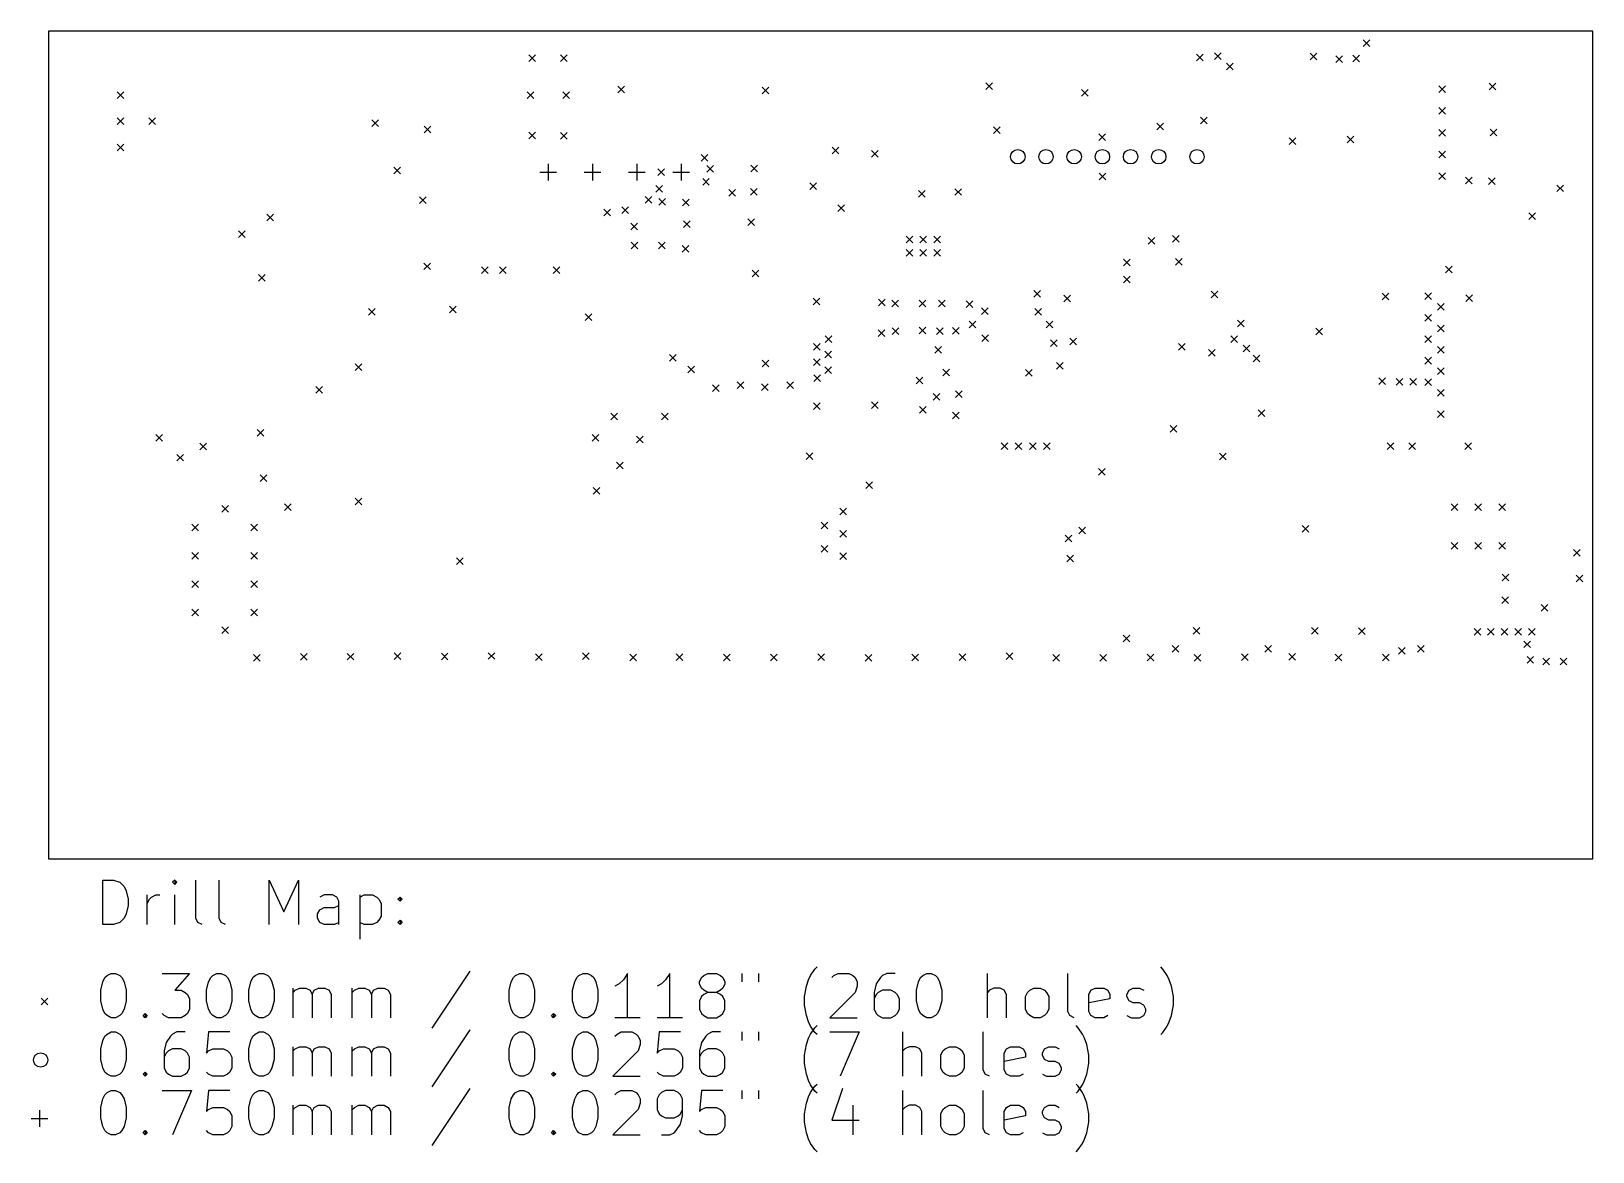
# Model space of a CAD drawing. Extents: x -0.03 to 2.74, y -0.52 to 1.47.
import ezdxf

# ---------------------------------------------------------------- set-up
doc = ezdxf.new("R2010")
doc.units = 0
doc.header["$MEASUREMENT"] = 0
doc.layers.add('BLACK', color=7, linetype='CONTINUOUS')

msp = doc.modelspace()

# ---------------------------------------------------------------- linework, layer by layer
at = {"layer": 'BLACK', "linetype": 'CONTINUOUS'}
for p, q in [((0.0024, 1.4709), (0.0024, 0.0024)), ((2.7413, 1.4709), (0.0024, 1.4709)), ((2.7413, 0.0024), (2.7413, 1.4709)), ((2.3344, 1.4557), (2.3462, 1.4439)), ((2.3462, 1.4557), (2.3344, 1.4439)), ((0.8543, 1.4287), (0.8661, 1.4169)), ((0.8661, 1.4287), (0.8543, 1.4169)), ((0.9107, 1.4287), (0.9225, 1.4169)), ((0.9225, 1.4287), (0.9107, 1.4169)), ((2.0385, 1.4304), (2.0503, 1.4186)), ((2.0503, 1.4304), (2.0385, 1.4186)), ((2.0707, 1.4323), (2.0825, 1.4205)), ((2.0825, 1.4323), (2.0707, 1.4205)), ((2.0915, 1.4143), (2.1033, 1.4025)), ((2.1033, 1.4143), (2.0915, 1.4025)), ((2.2404, 1.4321), (2.2522, 1.4203)), ((2.2522, 1.4321), (2.2404, 1.4203)), ((2.2859, 1.4272), (2.2977, 1.4154)), ((2.2977, 1.4272), (2.2859, 1.4154)), ((2.316, 1.4286), (2.3278, 1.4168)), ((2.3278, 1.4286), (2.316, 1.4168)), ((0.1244, 1.3632), (0.1362, 1.3514)), ((0.1362, 1.3632), (0.1244, 1.3514)), ((0.8513, 1.3632), (0.8631, 1.3514)), ((0.8631, 1.3632), (0.8513, 1.3514)), ((0.9148, 1.3635), (0.9266, 1.3517)), ((0.9266, 1.3635), (0.9148, 1.3517)), ((1.0124, 1.3733), (1.0242, 1.3615)), ((1.0242, 1.3733), (1.0124, 1.3615)), ((1.268, 1.3716), (1.2798, 1.3598)), ((1.2798, 1.3716), (1.268, 1.3598)), ((1.6651, 1.3794), (1.6769, 1.3676)), ((1.6769, 1.3794), (1.6651, 1.3676)), ((1.8343, 1.3675), (1.8461, 1.3557)), ((1.8461, 1.3675), (1.8343, 1.3557)), ((2.4682, 1.374), (2.48, 1.3622)), ((2.48, 1.374), (2.4682, 1.3622)), ((2.5577, 1.3784), (2.5695, 1.3666)), ((2.5695, 1.3784), (2.5577, 1.3666)), ((2.4682, 1.3353), (2.48, 1.3235)), ((2.48, 1.3353), (2.4682, 1.3235)), ((0.1244, 1.317), (0.1362, 1.3052)), ((0.1362, 1.317), (0.1244, 1.3052)), ((0.1804, 1.317), (0.1922, 1.3052)), ((0.1922, 1.317), (0.1804, 1.3052)), ((0.5758, 1.3136), (0.5876, 1.3018)), ((0.5876, 1.3136), (0.5758, 1.3018)), ((0.6685, 1.3024), (0.6803, 1.2906)), ((0.6803, 1.3024), (0.6685, 1.2906)), ((1.968, 1.3076), (1.9798, 1.2958)), ((1.9798, 1.3076), (1.968, 1.2958)), ((2.0457, 1.3184), (2.0575, 1.3066)), ((2.0575, 1.3184), (2.0457, 1.3066)), ((0.8546, 1.292), (0.8664, 1.2802)), ((0.8664, 1.292), (0.8546, 1.2802)), ((0.9108, 1.2909), (0.9226, 1.2791)), ((0.9226, 1.2909), (0.9108, 1.2791)), ((1.6785, 1.3014), (1.6903, 1.2896)), ((1.6903, 1.3014), (1.6785, 1.2896)), ((1.8654, 1.2887), (1.8772, 1.2769)), ((1.8772, 1.2887), (1.8654, 1.2769)), ((2.2031, 1.2815), (2.215, 1.2697)), ((2.215, 1.2815), (2.2031, 1.2697)), ((2.3055, 1.2847), (2.3173, 1.2728)), ((2.3173, 1.2847), (2.3055, 1.2728)), ((2.4682, 1.2967), (2.48, 1.2849)), ((2.48, 1.2967), (2.4682, 1.2849)), ((2.5591, 1.2973), (2.5709, 1.2855)), ((2.5709, 1.2973), (2.5591, 1.2855)), ((0.1244, 1.2707), (0.1362, 1.2589)), ((0.1362, 1.2707), (0.1244, 1.2589)), ((1.1598, 1.2523), (1.1716, 1.2405)), ((1.1716, 1.2523), (1.1598, 1.2405)), ((1.3922, 1.2654), (1.404, 1.2536)), ((1.404, 1.2654), (1.3922, 1.2536)), ((1.4622, 1.2593), (1.474, 1.2475)), ((1.474, 1.2593), (1.4622, 1.2475)), ((2.4682, 1.258), (2.48, 1.2462)), ((2.48, 1.258), (2.4682, 1.2462)), ((0.6147, 1.2298), (0.6265, 1.218)), ((0.6265, 1.2298), (0.6147, 1.218)), ((0.8737, 1.2207), (0.9032, 1.2207)), ((0.8885, 1.2354), (0.8885, 1.2059)), ((0.9525, 1.2207), (0.982, 1.2207)), ((0.9672, 1.2354), (0.9672, 1.2059)), ((1.0312, 1.2207), (1.0607, 1.2207)), ((1.046, 1.2354), (1.046, 1.2059)), ((1.0831, 1.2264), (1.0949, 1.2146)), ((1.0949, 1.2264), (1.0831, 1.2146)), ((1.1099, 1.2207), (1.1395, 1.2207)), ((1.1247, 1.2354), (1.1247, 1.2059)), ((1.17, 1.2326), (1.1818, 1.2208)), ((1.1818, 1.2326), (1.17, 1.2208)), ((1.2482, 1.2331), (1.26, 1.2213)), ((1.26, 1.2331), (1.2482, 1.2213)), ((1.8658, 1.2189), (1.8776, 1.2071)), ((1.8776, 1.2189), (1.8658, 1.2071)), ((2.4682, 1.2194), (2.48, 1.2076)), ((2.48, 1.2194), (2.4682, 1.2076)), ((1.0794, 1.1972), (1.0912, 1.1854)), ((1.0912, 1.1972), (1.0794, 1.1854)), ((1.1627, 1.2097), (1.1745, 1.1979)), ((1.1745, 1.2097), (1.1627, 1.1979)), ((1.2474, 1.1919), (1.2592, 1.1801)), ((1.2592, 1.1919), (1.2474, 1.1801)), ((1.353, 1.202), (1.3648, 1.1902)), ((1.3648, 1.202), (1.353, 1.1902)), ((1.6098, 1.1915), (1.6216, 1.1797)), ((1.6216, 1.1915), (1.6098, 1.1797)), ((2.5157, 1.2117), (2.5275, 1.1999)), ((2.5275, 1.2117), (2.5157, 1.1999)), ((2.5562, 1.2106), (2.568, 1.1988)), ((2.568, 1.2106), (2.5562, 1.1988)), ((2.6777, 1.198), (2.6895, 1.1862)), ((2.6895, 1.198), (2.6777, 1.1862)), ((0.6604, 1.1771), (0.6722, 1.1653)), ((0.6722, 1.1771), (0.6604, 1.1653)), ((1.061, 1.1778), (1.0728, 1.166)), ((1.0728, 1.1778), (1.061, 1.166)), ((1.085, 1.1738), (1.0968, 1.162)), ((1.0968, 1.1738), (1.085, 1.162)), ((1.1271, 1.1726), (1.1389, 1.1608)), ((1.1389, 1.1726), (1.1271, 1.1608)), ((1.2092, 1.1903), (1.2211, 1.1784)), ((1.2211, 1.1903), (1.2092, 1.1784)), ((1.5454, 1.1883), (1.5572, 1.1765)), ((1.5572, 1.1883), (1.5454, 1.1765)), ((0.3898, 1.1463), (0.4016, 1.1344)), ((0.4016, 1.1463), (0.3898, 1.1344)), ((0.9876, 1.1552), (0.9994, 1.1434)), ((0.9994, 1.1552), (0.9876, 1.1434)), ((1.0195, 1.1595), (1.0313, 1.1477)), ((1.0313, 1.1595), (1.0195, 1.1477)), ((1.2428, 1.1381), (1.2546, 1.1263)), ((1.2546, 1.1381), (1.2428, 1.1263)), ((1.4024, 1.1629), (1.4142, 1.1511)), ((1.4142, 1.1629), (1.4024, 1.1511)), ((2.6278, 1.1484), (2.6396, 1.1366)), ((2.6396, 1.1484), (2.6278, 1.1366)), ((0.3396, 1.1167), (0.3514, 1.1049)), ((0.3514, 1.1167), (0.3396, 1.1049)), ((1.0352, 1.1302), (1.047, 1.1184)), ((1.047, 1.1302), (1.0352, 1.1184)), ((1.1289, 1.1344), (1.1407, 1.1226)), ((1.1407, 1.1344), (1.1289, 1.1226)), ((1.996, 1.1084), (2.0078, 1.0966)), ((2.0078, 1.1084), (1.996, 1.0966)), ((1.0359, 1.0965), (1.0477, 1.0847)), ((1.0477, 1.0965), (1.0359, 1.0847)), ((1.0846, 1.0963), (1.0964, 1.0845)), ((1.0964, 1.0963), (1.0846, 1.0845)), ((1.1264, 1.0905), (1.1382, 1.0787)), ((1.1382, 1.0905), (1.1264, 1.0787)), ((1.5234, 1.1073), (1.5352, 1.0955)), ((1.5352, 1.1073), (1.5234, 1.0955)), ((1.5234, 1.0833), (1.5352, 1.0715)), ((1.5352, 1.0833), (1.5234, 1.0715)), ((1.5481, 1.1073), (1.5599, 1.0955)), ((1.5599, 1.1073), (1.5481, 1.0955)), ((1.5481, 1.0833), (1.5599, 1.0715)), ((1.5599, 1.0833), (1.5481, 1.0715)), ((1.5729, 1.1073), (1.5847, 1.0955)), ((1.5847, 1.1073), (1.5729, 1.0955)), ((1.5729, 1.0833), (1.5847, 1.0715)), ((1.5847, 1.0833), (1.5729, 1.0715)), ((1.9528, 1.1051), (1.9646, 1.0933)), ((1.9646, 1.1051), (1.9528, 1.0933)), ((0.6683, 1.0596), (0.6801, 1.0478)), ((0.6801, 1.0596), (0.6683, 1.0478)), ((0.7707, 1.053), (0.7825, 1.0412)), ((0.7825, 1.053), (0.7707, 1.0412)), ((0.8024, 1.053), (0.8142, 1.0412)), ((0.8142, 1.053), (0.8024, 1.0412)), ((0.8976, 1.053), (0.9094, 1.0412)), ((0.9094, 1.053), (0.8976, 1.0412)), ((1.909, 1.0663), (1.9208, 1.0545)), ((1.9208, 1.0663), (1.909, 1.0545)), ((2.0012, 1.0675), (2.013, 1.0557)), ((2.013, 1.0675), (2.0012, 1.0557)), ((2.4803, 1.0539), (2.4921, 1.0421)), ((2.4921, 1.0539), (2.4803, 1.0421)), ((0.3752, 1.0394), (0.387, 1.0276)), ((0.387, 1.0394), (0.3752, 1.0276)), ((1.2503, 1.047), (1.2621, 1.0352)), ((1.2621, 1.047), (1.2503, 1.0352)), ((1.9088, 1.0364), (1.9206, 1.0246)), ((1.9206, 1.0364), (1.9088, 1.0246)), ((1.3589, 0.9971), (1.3707, 0.9853)), ((1.3707, 0.9971), (1.3589, 0.9853)), ((1.7503, 1.0109), (1.7621, 0.9991)), ((1.7621, 1.0109), (1.7503, 0.9991)), ((1.8034, 1.0024), (1.8152, 0.9906)), ((1.8152, 1.0024), (1.8034, 0.9906)), ((2.0644, 1.0094), (2.0762, 0.9976)), ((2.0762, 1.0094), (2.0644, 0.9976)), ((2.3681, 1.0059), (2.3799, 0.9941)), ((2.3799, 1.0059), (2.3681, 0.9941)), ((2.4436, 1.0064), (2.4554, 0.9946)), ((2.4554, 1.0064), (2.4436, 0.9946)), ((2.516, 1.0032), (2.5278, 0.9914)), ((2.5278, 1.0032), (2.516, 0.9914)), ((0.5699, 0.9789), (0.5817, 0.9671)), ((0.5817, 0.9789), (0.5699, 0.9671)), ((0.7136, 0.9829), (0.7254, 0.9711)), ((0.7254, 0.9829), (0.7136, 0.9711)), ((1.4744, 0.9952), (1.4862, 0.9834)), ((1.4862, 0.9952), (1.4744, 0.9834)), ((1.4983, 0.9937), (1.5101, 0.9819)), ((1.5101, 0.9937), (1.4983, 0.9819)), ((1.5469, 0.9937), (1.5587, 0.9819)), ((1.5587, 0.9937), (1.5469, 0.9819)), ((1.5809, 0.9939), (1.5927, 0.9821)), ((1.5927, 0.9939), (1.5809, 0.9821)), ((1.63, 0.9922), (1.6418, 0.9804)), ((1.6418, 0.9922), (1.63, 0.9804)), ((1.6575, 0.9803), (1.6693, 0.9685)), ((1.6693, 0.9803), (1.6575, 0.9685)), ((1.7516, 0.9786), (1.7635, 0.9668)), ((1.7635, 0.9786), (1.7516, 0.9668)), ((2.4659, 0.9875), (2.4777, 0.9757)), ((2.4777, 0.9875), (2.4659, 0.9757)), ((0.9543, 0.9693), (0.9661, 0.9575)), ((0.9661, 0.9693), (0.9543, 0.9575)), ((1.499, 0.9445), (1.5108, 0.9327)), ((1.5108, 0.9445), (1.499, 0.9327)), ((1.5469, 0.9455), (1.5587, 0.9337)), ((1.5587, 0.9455), (1.5469, 0.9337)), ((1.5775, 0.9443), (1.5893, 0.9325)), ((1.5893, 0.9443), (1.5775, 0.9325)), ((1.6056, 0.9454), (1.6174, 0.9336)), ((1.6174, 0.9454), (1.6056, 0.9336)), ((1.6355, 0.9563), (1.6473, 0.9445)), ((1.6473, 0.9563), (1.6355, 0.9445)), ((1.7722, 0.9563), (1.784, 0.9445)), ((1.784, 0.9563), (1.7722, 0.9445)), ((2.1111, 0.9582), (2.1229, 0.9464)), ((2.1229, 0.9582), (2.1111, 0.9464)), ((2.2504, 0.9437), (2.2622, 0.9319)), ((2.2622, 0.9437), (2.2504, 0.9319)), ((2.4436, 0.9683), (2.4554, 0.9565)), ((2.4554, 0.9683), (2.4436, 0.9565)), ((2.4659, 0.9494), (2.4777, 0.9376)), ((2.4777, 0.9494), (2.4659, 0.9376)), ((1.3595, 0.917), (1.3713, 0.9052)), ((1.3713, 0.917), (1.3595, 0.9052)), ((1.3801, 0.9301), (1.3919, 0.9183)), ((1.3919, 0.9301), (1.3801, 0.9183)), ((1.4738, 0.9412), (1.4856, 0.9294)), ((1.4856, 0.9412), (1.4738, 0.9294)), ((1.6577, 0.9324), (1.6695, 0.9206)), ((1.6695, 0.9324), (1.6577, 0.9206)), ((1.7796, 0.9232), (1.7914, 0.9114)), ((1.7914, 0.9232), (1.7796, 0.9114)), ((1.8139, 0.926), (1.8257, 0.9142)), ((1.8257, 0.926), (1.8139, 0.9142)), ((2.0064, 0.9168), (2.0182, 0.905)), ((2.0182, 0.9168), (2.0064, 0.905)), ((2.0994, 0.9303), (2.1112, 0.9185)), ((2.1112, 0.9303), (2.0994, 0.9185)), ((2.4436, 0.9303), (2.4554, 0.9185)), ((2.4554, 0.9303), (2.4436, 0.9185)), ((1.1039, 0.8972), (1.1158, 0.8854)), ((1.1158, 0.8972), (1.1039, 0.8854)), ((1.268, 0.8872), (1.2798, 0.8754)), ((1.2798, 0.8872), (1.268, 0.8754)), ((1.3595, 0.8898), (1.3713, 0.878)), ((1.3713, 0.8898), (1.3595, 0.878)), ((1.3795, 0.9032), (1.3913, 0.8914)), ((1.3913, 0.9032), (1.3795, 0.8914)), ((1.5744, 0.9117), (1.5862, 0.8999)), ((1.5862, 0.9117), (1.5744, 0.8999)), ((2.0596, 0.9061), (2.0714, 0.8943)), ((2.0714, 0.9061), (2.0596, 0.8943)), ((2.1212, 0.9136), (2.133, 0.9018)), ((2.133, 0.9136), (2.1212, 0.9018)), ((2.1391, 0.896), (2.1509, 0.8842)), ((2.1509, 0.896), (2.1391, 0.8842)), ((2.4436, 0.8923), (2.4554, 0.8804)), ((2.4554, 0.8923), (2.4436, 0.8804)), ((2.4659, 0.9114), (2.4777, 0.8996)), ((2.4777, 0.9114), (2.4659, 0.8996)), ((0.5465, 0.8807), (0.5583, 0.8689)), ((0.5583, 0.8807), (0.5465, 0.8689)), ((1.1364, 0.8768), (1.1482, 0.865)), ((1.1482, 0.8768), (1.1364, 0.865)), ((1.3596, 0.861), (1.3714, 0.8492)), ((1.3714, 0.861), (1.3596, 0.8492)), ((1.3792, 0.8753), (1.391, 0.8635)), ((1.391, 0.8753), (1.3792, 0.8635)), ((1.5889, 0.8712), (1.6007, 0.8594)), ((1.6007, 0.8712), (1.5889, 0.8594)), ((1.7355, 0.8704), (1.7473, 0.8586)), ((1.7473, 0.8704), (1.7355, 0.8586)), ((1.7904, 0.8828), (1.8022, 0.871)), ((1.8022, 0.8828), (1.7904, 0.871)), ((2.4659, 0.8734), (2.4777, 0.8615)), ((2.4777, 0.8734), (2.4659, 0.8615)), ((0.4764, 0.8406), (0.4882, 0.8287)), ((0.4882, 0.8406), (0.4764, 0.8287)), ((1.1802, 0.8437), (1.192, 0.8319)), ((1.192, 0.8437), (1.1802, 0.8319)), ((1.224, 0.8486), (1.2358, 0.8368)), ((1.2358, 0.8486), (1.224, 0.8368)), ((1.2672, 0.8453), (1.279, 0.8335)), ((1.279, 0.8453), (1.2672, 0.8335)), ((1.3118, 0.8485), (1.3236, 0.8367)), ((1.3236, 0.8485), (1.3118, 0.8367)), ((1.5412, 0.8568), (1.553, 0.845)), ((1.553, 0.8568), (1.5412, 0.845)), ((1.6111, 0.8326), (1.6229, 0.8208)), ((1.6229, 0.8326), (1.6111, 0.8208)), ((2.3622, 0.8558), (2.374, 0.844)), ((2.374, 0.8558), (2.3622, 0.844)), ((2.3925, 0.8547), (2.4043, 0.8429)), ((2.4043, 0.8547), (2.3925, 0.8429)), ((2.4168, 0.8548), (2.4286, 0.843)), ((2.4286, 0.8548), (2.4168, 0.843)), ((2.4436, 0.8542), (2.4554, 0.8424)), ((2.4554, 0.8542), (2.4436, 0.8424)), ((2.4659, 0.8353), (2.4777, 0.8235)), ((2.4777, 0.8353), (2.4659, 0.8235)), ((1.3594, 0.8116), (1.3712, 0.7998)), ((1.3712, 0.8116), (1.3594, 0.7998)), ((1.4622, 0.8132), (1.474, 0.8014)), ((1.474, 0.8132), (1.4622, 0.8014)), ((1.5475, 0.8049), (1.5593, 0.7931)), ((1.5593, 0.8049), (1.5475, 0.7931)), ((1.5717, 0.8283), (1.5835, 0.8165)), ((1.5835, 0.8283), (1.5717, 0.8165)), ((1, 0.7929), (1.0118, 0.7811)), ((1.0118, 0.7929), (1, 0.7811)), ((1.0896, 0.7929), (1.1014, 0.7811)), ((1.1014, 0.7929), (1.0896, 0.7811)), ((1.6057, 0.7952), (1.6175, 0.7834)), ((1.6175, 0.7952), (1.6057, 0.7834)), ((2.148, 0.799), (2.1598, 0.7872)), ((2.1598, 0.799), (2.148, 0.7872)), ((2.4659, 0.7973), (2.4777, 0.7855)), ((2.4777, 0.7973), (2.4659, 0.7855)), ((0.1929, 0.7555), (0.2047, 0.7437)), ((0.2047, 0.7555), (0.1929, 0.7437)), ((0.3728, 0.7642), (0.3846, 0.7524)), ((0.3846, 0.7642), (0.3728, 0.7524)), ((0.9665, 0.7555), (0.9783, 0.7437)), ((0.9783, 0.7555), (0.9665, 0.7437)), ((1.0453, 0.7526), (1.0571, 0.7407)), ((1.0571, 0.7526), (1.0453, 0.7407)), ((1.992, 0.7713), (2.0038, 0.7595)), ((2.0038, 0.7713), (1.992, 0.7595)), ((0.2303, 0.7201), (0.2421, 0.7083)), ((0.2421, 0.7201), (0.2303, 0.7083)), ((0.2707, 0.7398), (0.2825, 0.728)), ((0.2825, 0.7398), (0.2707, 0.728)), ((1.3465, 0.723), (1.3583, 0.7112)), ((1.3583, 0.723), (1.3465, 0.7112)), ((1.692, 0.7406), (1.7038, 0.7288)), ((1.7038, 0.7406), (1.692, 0.7288)), ((1.7171, 0.7406), (1.7289, 0.7288)), ((1.7289, 0.7406), (1.7171, 0.7288)), ((1.7422, 0.7406), (1.7541, 0.7288)), ((1.7541, 0.7406), (1.7422, 0.7288)), ((1.7674, 0.7406), (1.7792, 0.7288)), ((1.7792, 0.7406), (1.7674, 0.7288)), ((2.0794, 0.7219), (2.0912, 0.7101)), ((2.0912, 0.7219), (2.0794, 0.7101)), ((2.3767, 0.7404), (2.3885, 0.7286)), ((2.3885, 0.7404), (2.3767, 0.7286)), ((2.4153, 0.7403), (2.4271, 0.7285)), ((2.4271, 0.7403), (2.4153, 0.7285)), ((2.5147, 0.7406), (2.5265, 0.7288)), ((2.5265, 0.7406), (2.5147, 0.7288)), ((1.0098, 0.7063), (1.0216, 0.6945)), ((1.0216, 0.7063), (1.0098, 0.6945)), ((1.8646, 0.6952), (1.8764, 0.6834)), ((1.8764, 0.6952), (1.8646, 0.6834)), ((0.378, 0.6837), (0.3898, 0.6718)), ((0.3898, 0.6837), (0.378, 0.6718)), ((1.4519, 0.6713), (1.4637, 0.6595)), ((1.4637, 0.6713), (1.4519, 0.6595)), ((0.5461, 0.6421), (0.5579, 0.6303)), ((0.5579, 0.6421), (0.5461, 0.6303)), ((0.9685, 0.661), (0.9803, 0.6492)), ((0.9803, 0.661), (0.9685, 0.6492)), ((0.31, 0.6295), (0.3219, 0.6177)), ((0.3219, 0.6295), (0.31, 0.6177)), ((0.4213, 0.6325), (0.4331, 0.6207)), ((0.4331, 0.6325), (0.4213, 0.6207)), ((1.4059, 0.6245), (1.4177, 0.6127)), ((1.4177, 0.6245), (1.4059, 0.6127)), ((2.49, 0.6323), (2.5018, 0.6205)), ((2.5018, 0.6323), (2.49, 0.6205)), ((2.5322, 0.6323), (2.544, 0.6205)), ((2.544, 0.6323), (2.5322, 0.6205)), ((2.5745, 0.6323), (2.5863, 0.6205)), ((2.5863, 0.6323), (2.5745, 0.6205)), ((0.2569, 0.5961), (0.2687, 0.5843)), ((0.2687, 0.5961), (0.2569, 0.5843)), ((0.3612, 0.5961), (0.373, 0.5843)), ((0.373, 0.5961), (0.3612, 0.5843)), ((1.3726, 0.5995), (1.3844, 0.5877)), ((1.3844, 0.5995), (1.3726, 0.5877)), ((1.4059, 0.5849), (1.4177, 0.5731)), ((1.4177, 0.5849), (1.4059, 0.5731)), ((1.83, 0.5906), (1.8418, 0.5788)), ((1.8418, 0.5906), (1.83, 0.5788)), ((2.2261, 0.5939), (2.2379, 0.5821)), ((2.2379, 0.5939), (2.2261, 0.5821)), ((1.3726, 0.5586), (1.3844, 0.5468)), ((1.3844, 0.5586), (1.3726, 0.5468)), ((1.8054, 0.5764), (1.8172, 0.5646)), ((1.8172, 0.5764), (1.8054, 0.5646)), ((2.49, 0.5638), (2.5018, 0.552)), ((2.5018, 0.5638), (2.49, 0.552)), ((2.5322, 0.5638), (2.544, 0.552)), ((2.544, 0.5638), (2.5322, 0.552)), ((2.5745, 0.5638), (2.5863, 0.552)), ((2.5863, 0.5638), (2.5745, 0.552)), ((0.2569, 0.5459), (0.2687, 0.5341)), ((0.2687, 0.5459), (0.2569, 0.5341)), ((0.3612, 0.5459), (0.373, 0.5341)), ((0.373, 0.5459), (0.3612, 0.5341)), ((0.726, 0.5362), (0.7378, 0.5244)), ((0.7378, 0.5362), (0.726, 0.5244)), ((1.4059, 0.5453), (1.4177, 0.5335)), ((1.4177, 0.5453), (1.4059, 0.5335)), ((1.8086, 0.5414), (1.8204, 0.5296)), ((1.8204, 0.5414), (1.8086, 0.5296)), ((2.707, 0.5515), (2.7188, 0.5397)), ((2.7188, 0.5515), (2.707, 0.5397)), ((2.5806, 0.5074), (2.5924, 0.4956)), ((2.5924, 0.5074), (2.5806, 0.4956)), ((2.712, 0.5059), (2.7238, 0.4941)), ((2.7238, 0.5059), (2.712, 0.4941)), ((0.2569, 0.4957), (0.2687, 0.4839)), ((0.2687, 0.4957), (0.2569, 0.4839)), ((0.3612, 0.4957), (0.373, 0.4839)), ((0.373, 0.4957), (0.3612, 0.4839)), ((0.2569, 0.4455), (0.2687, 0.4337)), ((0.2687, 0.4455), (0.2569, 0.4337)), ((0.3612, 0.4455), (0.373, 0.4337)), ((0.373, 0.4455), (0.3612, 0.4337)), ((2.58, 0.4671), (2.5918, 0.4553)), ((2.5918, 0.4671), (2.58, 0.4553)), ((2.6501, 0.4535), (2.6619, 0.4417)), ((2.6619, 0.4535), (2.6501, 0.4417)), ((0.31, 0.414), (0.3219, 0.4022)), ((0.3219, 0.414), (0.31, 0.4022)), ((1.9087, 0.3994), (1.9205, 0.3876)), ((1.9205, 0.3994), (1.9087, 0.3876)), ((2.0329, 0.4127), (2.0447, 0.4009)), ((2.0447, 0.4127), (2.0329, 0.4009)), ((2.2423, 0.413), (2.2541, 0.4012)), ((2.2541, 0.413), (2.2423, 0.4012)), ((2.3256, 0.4125), (2.3374, 0.4007)), ((2.3374, 0.4125), (2.3256, 0.4007)), ((2.5308, 0.4113), (2.5426, 0.3995)), ((2.5426, 0.4113), (2.5308, 0.3995)), ((2.5549, 0.4113), (2.5667, 0.3995)), ((2.5667, 0.4113), (2.5549, 0.3995)), ((2.579, 0.4113), (2.5908, 0.3995)), ((2.5908, 0.4113), (2.579, 0.3995)), ((2.6031, 0.4113), (2.615, 0.3995)), ((2.615, 0.4113), (2.6031, 0.3995)), ((2.6192, 0.3889), (2.631, 0.3771)), ((2.631, 0.3889), (2.6192, 0.3771)), ((2.6273, 0.4113), (2.6391, 0.3995)), ((2.6391, 0.4113), (2.6273, 0.3995)), ((0.3658, 0.3647), (0.3776, 0.3529)), ((0.3776, 0.3647), (0.3658, 0.3529)), ((0.4492, 0.3669), (0.461, 0.3551)), ((0.461, 0.3669), (0.4492, 0.3551)), ((0.532, 0.367), (0.5438, 0.3552)), ((0.5438, 0.367), (0.532, 0.3552)), ((0.6156, 0.3681), (0.6274, 0.3563)), ((0.6274, 0.3681), (0.6156, 0.3563)), ((0.6992, 0.3675), (0.711, 0.3557)), ((0.711, 0.3675), (0.6992, 0.3557)), ((0.7824, 0.3682), (0.7942, 0.3564)), ((0.7942, 0.3682), (0.7824, 0.3564)), ((0.8661, 0.3662), (0.8779, 0.3544)), ((0.8779, 0.3662), (0.8661, 0.3544)), ((0.9493, 0.3678), (0.9611, 0.356)), ((0.9611, 0.3678), (0.9493, 0.356)), ((1.0334, 0.3655), (1.0452, 0.3537)), ((1.0452, 0.3655), (1.0334, 0.3537)), ((1.1158, 0.366), (1.1276, 0.3542)), ((1.1276, 0.366), (1.1158, 0.3542)), ((1.1996, 0.3656), (1.2114, 0.3538)), ((1.2114, 0.3656), (1.1996, 0.3538)), ((1.2831, 0.3656), (1.2949, 0.3538)), ((1.2949, 0.3656), (1.2831, 0.3538)), ((1.3668, 0.3662), (1.3786, 0.3544)), ((1.3786, 0.3662), (1.3668, 0.3544)), ((1.4508, 0.365), (1.4626, 0.3532)), ((1.4626, 0.365), (1.4508, 0.3532)), ((1.5335, 0.3658), (1.5453, 0.354)), ((1.5453, 0.3658), (1.5335, 0.354)), ((1.6177, 0.366), (1.6295, 0.3542)), ((1.6295, 0.366), (1.6177, 0.3542)), ((1.701, 0.3679), (1.7128, 0.3561)), ((1.7128, 0.3679), (1.701, 0.3561)), ((1.7838, 0.3648), (1.7956, 0.353)), ((1.7956, 0.3648), (1.7838, 0.353)), ((1.8673, 0.3652), (1.8791, 0.3534)), ((1.8791, 0.3652), (1.8673, 0.3534)), ((1.9508, 0.3653), (1.9626, 0.3535)), ((1.9626, 0.3653), (1.9508, 0.3535)), ((1.9956, 0.381), (2.0074, 0.3692)), ((2.0074, 0.381), (1.9956, 0.3692)), ((2.0344, 0.3652), (2.0462, 0.3534)), ((2.0462, 0.3652), (2.0344, 0.3534)), ((2.1181, 0.3664), (2.1299, 0.3546)), ((2.1299, 0.3664), (2.1181, 0.3546)), ((2.1596, 0.381), (2.1714, 0.3692)), ((2.1714, 0.381), (2.1596, 0.3692)), ((2.2024, 0.3667), (2.2142, 0.3549)), ((2.2142, 0.3667), (2.2024, 0.3549)), ((2.2847, 0.3658), (2.2965, 0.354)), ((2.2965, 0.3658), (2.2847, 0.354)), ((2.3686, 0.3658), (2.3804, 0.354)), ((2.3804, 0.3658), (2.3686, 0.354)), ((2.3966, 0.3773), (2.4084, 0.3655)), ((2.4084, 0.3773), (2.3966, 0.3655)), ((2.4306, 0.3809), (2.4424, 0.3691)), ((2.4424, 0.3809), (2.4306, 0.3691)), ((2.6247, 0.3615), (2.6365, 0.3497)), ((2.6365, 0.3615), (2.6247, 0.3497)), ((2.6528, 0.3586), (2.6646, 0.3468)), ((2.6646, 0.3586), (2.6528, 0.3468)), ((2.6834, 0.3586), (2.6952, 0.3468)), ((2.6952, 0.3586), (2.6834, 0.3468)), ((0.0024, 0.0024), (2.7413, 0.0024)), ((0.0989, -0.1142), (0.0989, -0.0354)), ((0.0989, -0.0354), (0.1176, -0.0354)), ((0.1176, -0.0354), (0.1289, -0.0392)), ((0.1289, -0.0392), (0.1364, -0.0467)), ((0.1364, -0.0467), (0.1401, -0.0542)), ((0.1401, -0.0542), (0.1439, -0.0692)), ((0.2263, -0.0354), (0.2226, -0.0392)), ((0.2226, -0.0392), (0.2263, -0.0429)), ((0.2301, -0.0392), (0.2263, -0.0354)), ((0.2263, -0.0354), (0.2263, -0.0429)), ((0.2263, -0.0429), (0.2301, -0.0392)), ((0.2638, -0.1029), (0.2638, -0.0354)), ((0.3051, -0.1029), (0.3051, -0.0354)), ((0.3936, -0.1142), (0.3936, -0.0354)), ((0.3936, -0.0354), (0.4198, -0.0917)), ((0.4198, -0.0917), (0.4461, -0.0354)), ((0.4461, -0.0354), (0.4461, -0.1142)), ((0.1439, -0.0804), (0.1401, -0.0954)), ((0.1439, -0.0692), (0.1439, -0.0804)), ((0.1776, -0.1142), (0.1776, -0.0617)), ((0.1776, -0.0767), (0.1814, -0.0692)), ((0.1814, -0.0692), (0.1851, -0.0654)), ((0.1851, -0.0654), (0.1926, -0.0617)), ((0.1926, -0.0617), (0.2001, -0.0617)), ((0.2263, -0.1142), (0.2263, -0.0617)), ((0.4911, -0.0617), (0.4836, -0.0654)), ((0.5061, -0.0617), (0.4911, -0.0617)), ((0.5136, -0.0654), (0.5061, -0.0617)), ((0.5098, -0.0842), (0.5173, -0.0804)), ((0.5173, -0.0729), (0.5136, -0.0654)), ((0.5173, -0.1142), (0.5173, -0.0729)), ((0.5548, -0.0617), (0.5548, -0.1404)), ((0.5548, -0.0654), (0.5623, -0.0617)), ((0.5623, -0.0617), (0.5773, -0.0617)), ((0.5773, -0.0617), (0.5848, -0.0654)), ((0.5848, -0.0654), (0.5886, -0.0692)), ((0.5886, -0.0692), (0.5923, -0.0767)), ((0.5923, -0.0767), (0.5923, -0.0992)), ((0.6223, -0.0692), (0.626, -0.0654)), ((0.626, -0.0729), (0.6223, -0.0692)), ((0.626, -0.0654), (0.6298, -0.0692)), ((0.626, -0.0654), (0.626, -0.0729)), ((0.6298, -0.0692), (0.626, -0.0729)), ((0.1289, -0.1104), (0.1176, -0.1142)), ((0.1364, -0.1029), (0.1289, -0.1104)), ((0.1401, -0.0954), (0.1364, -0.1029)), ((0.2676, -0.1104), (0.2638, -0.1029)), ((0.2751, -0.1142), (0.2676, -0.1104)), ((0.3088, -0.1104), (0.3051, -0.1029)), ((0.3163, -0.1142), (0.3088, -0.1104)), ((0.4798, -0.0954), (0.4836, -0.0879)), ((0.4798, -0.1029), (0.4798, -0.0954)), ((0.4836, -0.1104), (0.4798, -0.1029)), ((0.4836, -0.0879), (0.4911, -0.0842)), ((0.4911, -0.1142), (0.4836, -0.1104)), ((0.4911, -0.0842), (0.5098, -0.0842)), ((0.5173, -0.1104), (0.5098, -0.1142)), ((0.5623, -0.1142), (0.5548, -0.1104)), ((0.5848, -0.1104), (0.5773, -0.1142)), ((0.5886, -0.1067), (0.5848, -0.1104)), ((0.5923, -0.0992), (0.5886, -0.1067)), ((0.6223, -0.1104), (0.626, -0.1067)), ((0.626, -0.1142), (0.6223, -0.1104)), ((0.626, -0.1067), (0.6298, -0.1104)), ((0.626, -0.1067), (0.626, -0.1142)), ((0.6298, -0.1104), (0.626, -0.1142)), ((0.1176, -0.1142), (0.0989, -0.1142)), ((0.5098, -0.1142), (0.4911, -0.1142)), ((0.5773, -0.1142), (0.5623, -0.1142)), ((1.3542, -0.2045), (1.3617, -0.1933)), ((1.3617, -0.1933), (1.3655, -0.1895)), ((1.9789, -0.1933), (1.9751, -0.1895)), ((1.9864, -0.2045), (1.9789, -0.1933)), ((0.0951, -0.2308), (0.0989, -0.2158)), ((0.0989, -0.2158), (0.1026, -0.2083)), ((0.1026, -0.2083), (0.1064, -0.2045)), ((0.1064, -0.2045), (0.1139, -0.2008)), ((0.1139, -0.2008), (0.1214, -0.2008)), ((0.1214, -0.2008), (0.1289, -0.2045)), ((0.1289, -0.2045), (0.1326, -0.2083)), ((0.1326, -0.2083), (0.1364, -0.2158)), ((0.1364, -0.2158), (0.1401, -0.2308)), ((0.2039, -0.2008), (0.2526, -0.2008)), ((0.2526, -0.2008), (0.2263, -0.2308)), ((0.2826, -0.2308), (0.2863, -0.2158)), ((0.2863, -0.2158), (0.2901, -0.2083)), ((0.2901, -0.2083), (0.2938, -0.2045)), ((0.2938, -0.2045), (0.3013, -0.2008)), ((0.3013, -0.2008), (0.3088, -0.2008)), ((0.3088, -0.2008), (0.3163, -0.2045)), ((0.3163, -0.2045), (0.3201, -0.2083)), ((0.3201, -0.2083), (0.3238, -0.2158)), ((0.3238, -0.2158), (0.3276, -0.2308)), ((0.3576, -0.2308), (0.3613, -0.2158)), ((0.3613, -0.2158), (0.3651, -0.2083)), ((0.3651, -0.2083), (0.3688, -0.2045)), ((0.3688, -0.2045), (0.3763, -0.2008)), ((0.3763, -0.2008), (0.3838, -0.2008)), ((0.3838, -0.2008), (0.3913, -0.2045)), ((0.3913, -0.2045), (0.3951, -0.2083)), ((0.3951, -0.2083), (0.3988, -0.2158)), ((0.3988, -0.2158), (0.4026, -0.2308)), ((0.7498, -0.197), (0.6823, -0.2983)), ((0.8195, -0.2308), (0.8233, -0.2158)), ((0.8233, -0.2158), (0.827, -0.2083)), ((0.827, -0.2083), (0.8308, -0.2045)), ((0.8308, -0.2045), (0.8383, -0.2008)), ((0.8383, -0.2008), (0.8458, -0.2008)), ((0.8458, -0.2008), (0.8533, -0.2045)), ((0.8533, -0.2045), (0.857, -0.2083)), ((0.857, -0.2083), (0.8608, -0.2158)), ((0.8608, -0.2158), (0.8645, -0.2308)), ((0.932, -0.2308), (0.9358, -0.2158)), ((0.9358, -0.2158), (0.9395, -0.2083)), ((0.9395, -0.2083), (0.9433, -0.2045)), ((0.9433, -0.2045), (0.9508, -0.2008)), ((0.9508, -0.2008), (0.9583, -0.2008)), ((0.9583, -0.2008), (0.9658, -0.2045)), ((0.9658, -0.2045), (0.9695, -0.2083)), ((0.9695, -0.2083), (0.9733, -0.2158)), ((0.9733, -0.2158), (0.977, -0.2308)), ((1.0145, -0.2195), (1.007, -0.2233)), ((1.022, -0.212), (1.0145, -0.2195)), ((1.0295, -0.2008), (1.022, -0.212)), ((1.0295, -0.2795), (1.0295, -0.2008)), ((1.0895, -0.2195), (1.082, -0.2233)), ((1.097, -0.212), (1.0895, -0.2195)), ((1.1045, -0.2008), (1.097, -0.212)), ((1.1045, -0.2795), (1.1045, -0.2008)), ((1.157, -0.2158), (1.1607, -0.2083)), ((1.157, -0.2195), (1.157, -0.2158)), ((1.1607, -0.227), (1.157, -0.2195)), ((1.1607, -0.2083), (1.1645, -0.2045)), ((1.1645, -0.2045), (1.172, -0.2008)), ((1.172, -0.2008), (1.187, -0.2008)), ((1.187, -0.2008), (1.1945, -0.2045)), ((1.1945, -0.2045), (1.1982, -0.2083)), ((1.1982, -0.2083), (1.202, -0.2158)), ((1.202, -0.2195), (1.1982, -0.227)), ((1.202, -0.2158), (1.202, -0.2195)), ((1.232, -0.2008), (1.232, -0.2158)), ((1.262, -0.2008), (1.262, -0.2158)), ((1.3467, -0.2233), (1.3505, -0.212)), ((1.3505, -0.212), (1.3542, -0.2045)), ((1.3917, -0.2083), (1.3955, -0.2045)), ((1.3955, -0.2045), (1.4029, -0.2008)), ((1.4029, -0.2008), (1.4217, -0.2008)), ((1.4217, -0.2008), (1.4292, -0.2045)), ((1.4292, -0.2045), (1.4329, -0.2083)), ((1.4329, -0.2083), (1.4367, -0.2158)), ((1.4367, -0.2158), (1.4367, -0.2233)), ((1.4704, -0.2195), (1.4667, -0.2345)), ((1.4779, -0.2083), (1.4704, -0.2195)), ((1.4817, -0.2045), (1.4779, -0.2083)), ((1.4892, -0.2008), (1.4817, -0.2045)), ((1.5042, -0.2008), (1.4892, -0.2008)), ((1.5417, -0.2308), (1.5454, -0.2158)), ((1.5454, -0.2158), (1.5492, -0.2083)), ((1.5492, -0.2083), (1.5529, -0.2045)), ((1.5529, -0.2045), (1.5604, -0.2008)), ((1.5604, -0.2008), (1.5679, -0.2008)), ((1.5679, -0.2008), (1.5754, -0.2045)), ((1.5754, -0.2045), (1.5792, -0.2083)), ((1.5792, -0.2083), (1.5829, -0.2158)), ((1.5829, -0.2158), (1.5867, -0.2308)), ((1.6677, -0.2795), (1.6677, -0.2008)), ((1.8101, -0.2683), (1.8101, -0.2008)), ((1.9901, -0.212), (1.9864, -0.2045)), ((1.9939, -0.2233), (1.9901, -0.212)), ((-0.0104, -0.2447), (0.0014, -0.2565)), ((0.0014, -0.2447), (-0.0104, -0.2565)), ((0.0951, -0.2495), (0.0951, -0.2308)), ((0.1401, -0.2308), (0.1401, -0.2495)), ((0.2263, -0.2308), (0.2376, -0.2308)), ((0.2376, -0.2308), (0.2451, -0.2345)), ((0.2451, -0.2345), (0.2488, -0.2383)), ((0.2488, -0.2383), (0.2526, -0.2458)), ((0.2526, -0.2458), (0.2526, -0.2645)), ((0.2826, -0.2495), (0.2826, -0.2308)), ((0.3276, -0.2308), (0.3276, -0.2495)), ((0.3576, -0.2495), (0.3576, -0.2308)), ((0.4026, -0.2308), (0.4026, -0.2495)), ((0.4363, -0.2795), (0.4363, -0.227)), ((0.4363, -0.2345), (0.4401, -0.2308)), ((0.4401, -0.2308), (0.4476, -0.227)), ((0.4476, -0.227), (0.4588, -0.227)), ((0.4588, -0.227), (0.4663, -0.2308)), ((0.4663, -0.2308), (0.4701, -0.2383)), ((0.4701, -0.2383), (0.4738, -0.2308)), ((0.4701, -0.2383), (0.4701, -0.2795)), ((0.4738, -0.2308), (0.4813, -0.227)), ((0.4813, -0.227), (0.4926, -0.227)), ((0.4926, -0.227), (0.5001, -0.2308)), ((0.5001, -0.2308), (0.5038, -0.2383)), ((0.5038, -0.2383), (0.5038, -0.2795)), ((0.5413, -0.2795), (0.5413, -0.227)), ((0.5413, -0.2345), (0.5451, -0.2308)), ((0.5451, -0.2308), (0.5526, -0.227)), ((0.5526, -0.227), (0.5638, -0.227)), ((0.5638, -0.227), (0.5713, -0.2308)), ((0.5713, -0.2308), (0.5751, -0.2383)), ((0.5751, -0.2383), (0.5788, -0.2308)), ((0.5751, -0.2383), (0.5751, -0.2795)), ((0.5788, -0.2308), (0.5863, -0.227)), ((0.5863, -0.227), (0.5976, -0.227)), ((0.5976, -0.227), (0.6051, -0.2308)), ((0.6051, -0.2308), (0.6088, -0.2383)), ((0.6088, -0.2383), (0.6088, -0.2795)), ((0.8195, -0.2495), (0.8195, -0.2308)), ((0.8645, -0.2308), (0.8645, -0.2495)), ((0.932, -0.2495), (0.932, -0.2308)), ((0.977, -0.2308), (0.977, -0.2495)), ((1.1607, -0.242), (1.157, -0.2495)), ((1.1645, -0.2308), (1.1607, -0.227)), ((1.1645, -0.2383), (1.1607, -0.242)), ((1.172, -0.2345), (1.1645, -0.2308)), ((1.172, -0.2345), (1.1645, -0.2383)), ((1.187, -0.2345), (1.172, -0.2345)), ((1.1945, -0.2308), (1.187, -0.2345)), ((1.1945, -0.2383), (1.187, -0.2345)), ((1.1982, -0.227), (1.1945, -0.2308)), ((1.1982, -0.242), (1.1945, -0.2383)), ((1.202, -0.2495), (1.1982, -0.242)), ((1.343, -0.242), (1.3467, -0.2233)), ((1.343, -0.257), (1.343, -0.242)), ((1.4329, -0.2345), (1.388, -0.2795)), ((1.4367, -0.2233), (1.4329, -0.2345)), ((1.4667, -0.2345), (1.4667, -0.2645)), ((1.4704, -0.2383), (1.4667, -0.2458)), ((1.4742, -0.2345), (1.4704, -0.2383)), ((1.4817, -0.2308), (1.4742, -0.2345)), ((1.4967, -0.2308), (1.4817, -0.2308)), ((1.5042, -0.2345), (1.4967, -0.2308)), ((1.5079, -0.2383), (1.5042, -0.2345)), ((1.5117, -0.2458), (1.5079, -0.2383)), ((1.5117, -0.2645), (1.5117, -0.2458)), ((1.5417, -0.2495), (1.5417, -0.2308)), ((1.5867, -0.2308), (1.5867, -0.2495)), ((1.6714, -0.2308), (1.6677, -0.2345)), ((1.6789, -0.227), (1.6714, -0.2308)), ((1.6902, -0.227), (1.6789, -0.227)), ((1.6977, -0.2308), (1.6902, -0.227)), ((1.7014, -0.2383), (1.6977, -0.2308)), ((1.7014, -0.2795), (1.7014, -0.2383)), ((1.7352, -0.242), (1.7389, -0.2345)), ((1.7352, -0.2645), (1.7352, -0.242)), ((1.7389, -0.2345), (1.7427, -0.2308)), ((1.7427, -0.2308), (1.7502, -0.227)), ((1.7502, -0.227), (1.7614, -0.227)), ((1.7614, -0.227), (1.7689, -0.2308)), ((1.7689, -0.2308), (1.7727, -0.2345)), ((1.7727, -0.2345), (1.7764, -0.242)), ((1.7764, -0.242), (1.7764, -0.2645)), ((1.8477, -0.2383), (1.8514, -0.2308)), ((1.8477, -0.2683), (1.8477, -0.2383)), ((1.8851, -0.2458), (1.8477, -0.2533)), ((1.8514, -0.2308), (1.8589, -0.227)), ((1.8589, -0.227), (1.8739, -0.227)), ((1.8739, -0.227), (1.8814, -0.2308)), ((1.8814, -0.2308), (1.8851, -0.2383)), ((1.8851, -0.2383), (1.8851, -0.2458)), ((1.9151, -0.2383), (1.9189, -0.2308)), ((1.9151, -0.242), (1.9151, -0.2383)), ((1.9189, -0.2495), (1.9151, -0.242)), ((1.9189, -0.2308), (1.9264, -0.227)), ((1.9264, -0.227), (1.9376, -0.227)), ((1.9376, -0.227), (1.9451, -0.2308)), ((1.9976, -0.242), (1.9939, -0.2233)), ((1.9976, -0.257), (1.9976, -0.242)), ((0.0989, -0.2645), (0.0951, -0.2495)), ((0.1026, -0.272), (0.0989, -0.2645)), ((0.1064, -0.2758), (0.1026, -0.272)), ((0.1139, -0.2795), (0.1064, -0.2758)), ((0.1289, -0.2758), (0.1214, -0.2795)), ((0.1326, -0.272), (0.1289, -0.2758)), ((0.1364, -0.2645), (0.1326, -0.272)), ((0.1401, -0.2495), (0.1364, -0.2645)), ((0.1701, -0.2758), (0.1739, -0.272)), ((0.1739, -0.2795), (0.1701, -0.2758)), ((0.1739, -0.272), (0.1776, -0.2758)), ((0.1739, -0.272), (0.1739, -0.2795)), ((0.1776, -0.2758), (0.1739, -0.2795)), ((0.2076, -0.2758), (0.2039, -0.272)), ((0.2151, -0.2795), (0.2076, -0.2758)), ((0.2451, -0.2758), (0.2376, -0.2795)), ((0.2488, -0.272), (0.2451, -0.2758)), ((0.2526, -0.2645), (0.2488, -0.272)), ((0.2863, -0.2645), (0.2826, -0.2495)), ((0.2901, -0.272), (0.2863, -0.2645)), ((0.2938, -0.2758), (0.2901, -0.272)), ((0.3013, -0.2795), (0.2938, -0.2758)), ((0.3163, -0.2758), (0.3088, -0.2795)), ((0.3201, -0.272), (0.3163, -0.2758)), ((0.3238, -0.2645), (0.3201, -0.272)), ((0.3276, -0.2495), (0.3238, -0.2645)), ((0.3613, -0.2645), (0.3576, -0.2495)), ((0.3651, -0.272), (0.3613, -0.2645)), ((0.3688, -0.2758), (0.3651, -0.272)), ((0.3763, -0.2795), (0.3688, -0.2758)), ((0.3913, -0.2758), (0.3838, -0.2795)), ((0.3951, -0.272), (0.3913, -0.2758)), ((0.3988, -0.2645), (0.3951, -0.272)), ((0.4026, -0.2495), (0.3988, -0.2645)), ((0.8233, -0.2645), (0.8195, -0.2495)), ((0.827, -0.272), (0.8233, -0.2645)), ((0.8308, -0.2758), (0.827, -0.272)), ((0.8383, -0.2795), (0.8308, -0.2758)), ((0.8533, -0.2758), (0.8458, -0.2795)), ((0.857, -0.272), (0.8533, -0.2758)), ((0.8608, -0.2645), (0.857, -0.272)), ((0.8645, -0.2495), (0.8608, -0.2645)), ((0.8945, -0.2758), (0.8983, -0.272)), ((0.8983, -0.2795), (0.8945, -0.2758)), ((0.8983, -0.272), (0.902, -0.2758)), ((0.8983, -0.272), (0.8983, -0.2795)), ((0.902, -0.2758), (0.8983, -0.2795)), ((0.9358, -0.2645), (0.932, -0.2495)), ((0.9395, -0.272), (0.9358, -0.2645)), ((0.9433, -0.2758), (0.9395, -0.272)), ((0.9508, -0.2795), (0.9433, -0.2758)), ((0.9658, -0.2758), (0.9583, -0.2795)), ((0.9695, -0.272), (0.9658, -0.2758)), ((0.9733, -0.2645), (0.9695, -0.272)), ((0.977, -0.2495), (0.9733, -0.2645)), ((1.157, -0.2495), (1.157, -0.2645)), ((1.157, -0.2645), (1.1607, -0.272)), ((1.1607, -0.272), (1.1645, -0.2758)), ((1.1645, -0.2758), (1.172, -0.2795)), ((1.187, -0.2795), (1.1945, -0.2758)), ((1.1945, -0.2758), (1.1982, -0.272)), ((1.1982, -0.272), (1.202, -0.2645)), ((1.202, -0.2645), (1.202, -0.2495)), ((1.3467, -0.2758), (1.343, -0.257)), ((1.3505, -0.287), (1.3467, -0.2758)), ((1.4667, -0.2645), (1.4704, -0.272)), ((1.4704, -0.272), (1.4742, -0.2758)), ((1.4742, -0.2758), (1.4817, -0.2795)), ((1.4967, -0.2795), (1.5042, -0.2758)), ((1.5042, -0.2758), (1.5079, -0.272)), ((1.5079, -0.272), (1.5117, -0.2645)), ((1.5454, -0.2645), (1.5417, -0.2495)), ((1.5492, -0.272), (1.5454, -0.2645)), ((1.5529, -0.2758), (1.5492, -0.272)), ((1.5604, -0.2795), (1.5529, -0.2758)), ((1.5754, -0.2758), (1.5679, -0.2795)), ((1.5792, -0.272), (1.5754, -0.2758)), ((1.5829, -0.2645), (1.5792, -0.272)), ((1.5867, -0.2495), (1.5829, -0.2645)), ((1.7389, -0.272), (1.7352, -0.2645)), ((1.7427, -0.2758), (1.7389, -0.272)), ((1.7502, -0.2795), (1.7427, -0.2758)), ((1.7689, -0.2758), (1.7614, -0.2795)), ((1.7727, -0.272), (1.7689, -0.2758)), ((1.7764, -0.2645), (1.7727, -0.272)), ((1.8139, -0.2758), (1.8101, -0.2683)), ((1.8214, -0.2795), (1.8139, -0.2758)), ((1.8514, -0.2758), (1.8477, -0.2683)), ((1.8589, -0.2795), (1.8514, -0.2758)), ((1.8814, -0.2758), (1.8739, -0.2795)), ((1.9151, -0.2758), (1.9226, -0.2795)), ((1.9264, -0.2533), (1.9189, -0.2495)), ((1.9376, -0.2533), (1.9264, -0.2533)), ((1.9451, -0.257), (1.9376, -0.2533)), ((1.9376, -0.2795), (1.9451, -0.2758)), ((1.9489, -0.2645), (1.9451, -0.257)), ((1.9451, -0.2758), (1.9489, -0.2683)), ((1.9489, -0.2683), (1.9489, -0.2645)), ((1.9901, -0.287), (1.9939, -0.2758)), ((1.9939, -0.2758), (1.9976, -0.257)), ((0.1214, -0.2795), (0.1139, -0.2795)), ((0.2376, -0.2795), (0.2151, -0.2795)), ((0.3088, -0.2795), (0.3013, -0.2795)), ((0.3838, -0.2795), (0.3763, -0.2795)), ((0.7498, -0.301), (0.6823, -0.4022)), ((0.8458, -0.2795), (0.8383, -0.2795)), ((0.9583, -0.2795), (0.9508, -0.2795)), ((1.052, -0.2795), (1.007, -0.2795)), ((1.127, -0.2795), (1.082, -0.2795)), ((1.172, -0.2795), (1.187, -0.2795)), ((1.3542, -0.2945), (1.3505, -0.287)), ((1.3617, -0.3058), (1.3542, -0.2945)), ((1.3542, -0.3085), (1.3617, -0.2972)), ((1.3617, -0.2972), (1.3655, -0.2935)), ((1.388, -0.2795), (1.4367, -0.2795)), ((1.4817, -0.2795), (1.4967, -0.2795)), ((1.5679, -0.2795), (1.5604, -0.2795)), ((1.7614, -0.2795), (1.7502, -0.2795)), ((1.8289, -0.2972), (1.8252, -0.2935)), ((1.8364, -0.3085), (1.8289, -0.2972)), ((1.8739, -0.2795), (1.8589, -0.2795)), ((1.9226, -0.2795), (1.9376, -0.2795)), ((1.9789, -0.3058), (1.9864, -0.2945)), ((1.9864, -0.2945), (1.9901, -0.287)), ((0.0951, -0.3347), (0.0989, -0.3197)), ((0.0989, -0.3197), (0.1026, -0.3122)), ((0.1026, -0.3122), (0.1064, -0.3085)), ((0.1064, -0.3085), (0.1139, -0.3047)), ((0.1139, -0.3047), (0.1214, -0.3047)), ((0.1214, -0.3047), (0.1289, -0.3085)), ((0.1289, -0.3085), (0.1326, -0.3122)), ((0.1326, -0.3122), (0.1364, -0.3197)), ((0.1364, -0.3197), (0.1401, -0.3347)), ((0.2114, -0.3235), (0.2076, -0.3385)), ((0.2189, -0.3122), (0.2114, -0.3235)), ((0.2226, -0.3085), (0.2189, -0.3122)), ((0.2301, -0.3047), (0.2226, -0.3085)), ((0.2451, -0.3047), (0.2301, -0.3047)), ((0.2863, -0.3047), (0.2826, -0.3422)), ((0.3238, -0.3047), (0.2863, -0.3047)), ((0.3576, -0.3347), (0.3613, -0.3197)), ((0.3613, -0.3197), (0.3651, -0.3122)), ((0.3651, -0.3122), (0.3688, -0.3085)), ((0.3688, -0.3085), (0.3763, -0.3047)), ((0.3763, -0.3047), (0.3838, -0.3047)), ((0.3838, -0.3047), (0.3913, -0.3085)), ((0.3913, -0.3085), (0.3951, -0.3122)), ((0.3951, -0.3122), (0.3988, -0.3197)), ((0.3988, -0.3197), (0.4026, -0.3347)), ((0.4363, -0.3835), (0.4363, -0.331)), ((0.4401, -0.3347), (0.4476, -0.331)), ((0.4476, -0.331), (0.4588, -0.331)), ((0.4588, -0.331), (0.4663, -0.3347)), ((0.4738, -0.3347), (0.4813, -0.331)), ((0.4813, -0.331), (0.4926, -0.331)), ((0.4926, -0.331), (0.5001, -0.3347)), ((0.5413, -0.3835), (0.5413, -0.331)), ((0.5451, -0.3347), (0.5526, -0.331)), ((0.5526, -0.331), (0.5638, -0.331)), ((0.5638, -0.331), (0.5713, -0.3347)), ((0.5788, -0.3347), (0.5863, -0.331)), ((0.5863, -0.331), (0.5976, -0.331)), ((0.5976, -0.331), (0.6051, -0.3347)), ((0.8195, -0.3347), (0.8233, -0.3197)), ((0.8233, -0.3197), (0.827, -0.3122)), ((0.827, -0.3122), (0.8308, -0.3085)), ((0.8308, -0.3085), (0.8383, -0.3047)), ((0.8383, -0.3047), (0.8458, -0.3047)), ((0.8458, -0.3047), (0.8533, -0.3085)), ((0.8533, -0.3085), (0.857, -0.3122)), ((0.857, -0.3122), (0.8608, -0.3197)), ((0.8608, -0.3197), (0.8645, -0.3347)), ((0.932, -0.3347), (0.9358, -0.3197)), ((0.9358, -0.3197), (0.9395, -0.3122)), ((0.9395, -0.3122), (0.9433, -0.3085)), ((0.9433, -0.3085), (0.9508, -0.3047)), ((0.9508, -0.3047), (0.9583, -0.3047)), ((0.9583, -0.3047), (0.9658, -0.3085)), ((0.9658, -0.3085), (0.9695, -0.3122)), ((0.9695, -0.3122), (0.9733, -0.3197)), ((0.9733, -0.3197), (0.977, -0.3347)), ((1.007, -0.3122), (1.0108, -0.3085)), ((1.0108, -0.3085), (1.0183, -0.3047)), ((1.0183, -0.3047), (1.037, -0.3047)), ((1.037, -0.3047), (1.0445, -0.3085)), ((1.0445, -0.3085), (1.0482, -0.3122)), ((1.0482, -0.3122), (1.052, -0.3197)), ((1.052, -0.3272), (1.0482, -0.3385)), ((1.052, -0.3197), (1.052, -0.3272)), ((1.0857, -0.3047), (1.082, -0.3422)), ((1.1232, -0.3047), (1.0857, -0.3047)), ((1.1607, -0.3235), (1.157, -0.3385)), ((1.1682, -0.3122), (1.1607, -0.3235)), ((1.172, -0.3085), (1.1682, -0.3122)), ((1.1795, -0.3047), (1.172, -0.3085)), ((1.1945, -0.3047), (1.1795, -0.3047)), ((1.232, -0.3047), (1.232, -0.3197)), ((1.262, -0.3047), (1.262, -0.3197)), ((1.343, -0.346), (1.3467, -0.3272)), ((1.3467, -0.3272), (1.3505, -0.316)), ((1.3505, -0.316), (1.3542, -0.3085)), ((1.3655, -0.3095), (1.3617, -0.3058)), ((1.388, -0.3047), (1.4405, -0.3047)), ((1.4405, -0.3047), (1.4067, -0.3835)), ((1.5177, -0.3835), (1.5177, -0.3047)), ((1.5289, -0.331), (1.5214, -0.3347)), ((1.5402, -0.331), (1.5289, -0.331)), ((1.5477, -0.3347), (1.5402, -0.331)), ((1.5927, -0.3347), (1.6002, -0.331)), ((1.6002, -0.331), (1.6114, -0.331)), ((1.6114, -0.331), (1.6189, -0.3347)), ((1.6602, -0.3722), (1.6602, -0.3047)), ((1.7014, -0.3347), (1.7089, -0.331)), ((1.7089, -0.331), (1.7239, -0.331)), ((1.7239, -0.331), (1.7314, -0.3347)), ((1.7689, -0.3347), (1.7764, -0.331)), ((1.7764, -0.331), (1.7876, -0.331)), ((1.7876, -0.331), (1.7952, -0.3347)), ((1.8401, -0.316), (1.8364, -0.3085)), ((1.8439, -0.3272), (1.8401, -0.316)), ((1.8477, -0.346), (1.8439, -0.3272)), ((1.9751, -0.3095), (1.9789, -0.3058)), ((0.0951, -0.3535), (0.0951, -0.3347)), ((0.0989, -0.3685), (0.0951, -0.3535)), ((0.1401, -0.3535), (0.1364, -0.3685)), ((0.1401, -0.3347), (0.1401, -0.3535)), ((0.2076, -0.3385), (0.2076, -0.3685)), ((0.2114, -0.3422), (0.2076, -0.3497)), ((0.2151, -0.3385), (0.2114, -0.3422)), ((0.2226, -0.3347), (0.2151, -0.3385)), ((0.2376, -0.3347), (0.2226, -0.3347)), ((0.2451, -0.3385), (0.2376, -0.3347)), ((0.2488, -0.3422), (0.2451, -0.3385)), ((0.2526, -0.3497), (0.2488, -0.3422)), ((0.2526, -0.3685), (0.2526, -0.3497)), ((0.2826, -0.3422), (0.2863, -0.3385)), ((0.2863, -0.3385), (0.2938, -0.3347)), ((0.2938, -0.3347), (0.3126, -0.3347)), ((0.3126, -0.3347), (0.3201, -0.3385)), ((0.3201, -0.3385), (0.3238, -0.3422)), ((0.3238, -0.3422), (0.3276, -0.3497)), ((0.3276, -0.3497), (0.3276, -0.3685)), ((0.3576, -0.3535), (0.3576, -0.3347)), ((0.3613, -0.3685), (0.3576, -0.3535)), ((0.4026, -0.3535), (0.3988, -0.3685)), ((0.4026, -0.3347), (0.4026, -0.3535)), ((0.4363, -0.3385), (0.4401, -0.3347)), ((0.4663, -0.3347), (0.4701, -0.3422)), ((0.4701, -0.3422), (0.4738, -0.3347)), ((0.4701, -0.3422), (0.4701, -0.3835)), ((0.5001, -0.3347), (0.5038, -0.3422)), ((0.5038, -0.3422), (0.5038, -0.3835)), ((0.5413, -0.3385), (0.5451, -0.3347)), ((0.5713, -0.3347), (0.5751, -0.3422)), ((0.5751, -0.3422), (0.5788, -0.3347)), ((0.5751, -0.3422), (0.5751, -0.3835)), ((0.6051, -0.3347), (0.6088, -0.3422)), ((0.6088, -0.3422), (0.6088, -0.3835)), ((0.8195, -0.3535), (0.8195, -0.3347)), ((0.8233, -0.3685), (0.8195, -0.3535)), ((0.8645, -0.3535), (0.8608, -0.3685)), ((0.8645, -0.3347), (0.8645, -0.3535)), ((0.932, -0.3535), (0.932, -0.3347)), ((0.9358, -0.3685), (0.932, -0.3535)), ((0.977, -0.3535), (0.9733, -0.3685)), ((0.977, -0.3347), (0.977, -0.3535)), ((1.0482, -0.3385), (1.0032, -0.3835)), ((1.082, -0.3422), (1.0857, -0.3385)), ((1.0857, -0.3385), (1.0932, -0.3347)), ((1.0932, -0.3347), (1.112, -0.3347)), ((1.112, -0.3347), (1.1195, -0.3385)), ((1.1195, -0.3385), (1.1232, -0.3422)), ((1.1232, -0.3422), (1.127, -0.3497)), ((1.127, -0.3497), (1.127, -0.3685)), ((1.157, -0.3385), (1.157, -0.3685)), ((1.1607, -0.3422), (1.157, -0.3497)), ((1.1645, -0.3385), (1.1607, -0.3422)), ((1.172, -0.3347), (1.1645, -0.3385)), ((1.187, -0.3347), (1.172, -0.3347)), ((1.1945, -0.3385), (1.187, -0.3347)), ((1.1982, -0.3422), (1.1945, -0.3385)), ((1.202, -0.3497), (1.1982, -0.3422)), ((1.202, -0.3685), (1.202, -0.3497)), ((1.343, -0.361), (1.343, -0.346)), ((1.5214, -0.3347), (1.5177, -0.3385)), ((1.5514, -0.3422), (1.5477, -0.3347)), ((1.5514, -0.3835), (1.5514, -0.3422)), ((1.5852, -0.346), (1.5889, -0.3385)), ((1.5852, -0.3685), (1.5852, -0.346)), ((1.5889, -0.3385), (1.5927, -0.3347)), ((1.6189, -0.3347), (1.6227, -0.3385)), ((1.6227, -0.3385), (1.6264, -0.346)), ((1.6264, -0.346), (1.6264, -0.3685)), ((1.6977, -0.3422), (1.7014, -0.3347)), ((1.6977, -0.3722), (1.6977, -0.3422)), ((1.7352, -0.3497), (1.6977, -0.3572)), ((1.7314, -0.3347), (1.7352, -0.3422)), ((1.7352, -0.3422), (1.7352, -0.3497)), ((1.7652, -0.3422), (1.7689, -0.3347)), ((1.7652, -0.346), (1.7652, -0.3422)), ((1.7689, -0.3535), (1.7652, -0.346)), ((1.7764, -0.3572), (1.7689, -0.3535)), ((1.7876, -0.3572), (1.7764, -0.3572)), ((1.7952, -0.361), (1.7876, -0.3572)), ((1.8477, -0.361), (1.8477, -0.346)), ((0.1026, -0.376), (0.0989, -0.3685)), ((0.1064, -0.3797), (0.1026, -0.376)), ((0.1139, -0.3835), (0.1064, -0.3797)), ((0.1214, -0.3835), (0.1139, -0.3835)), ((0.1289, -0.3797), (0.1214, -0.3835)), ((0.1326, -0.376), (0.1289, -0.3797)), ((0.1364, -0.3685), (0.1326, -0.376)), ((0.1701, -0.3797), (0.1739, -0.376)), ((0.1739, -0.3835), (0.1701, -0.3797)), ((0.1739, -0.376), (0.1776, -0.3797)), ((0.1739, -0.376), (0.1739, -0.3835)), ((0.1776, -0.3797), (0.1739, -0.3835)), ((0.2076, -0.3685), (0.2114, -0.376)), ((0.2114, -0.376), (0.2151, -0.3797)), ((0.2151, -0.3797), (0.2226, -0.3835)), ((0.2226, -0.3835), (0.2376, -0.3835)), ((0.2376, -0.3835), (0.2451, -0.3797)), ((0.2451, -0.3797), (0.2488, -0.376)), ((0.2488, -0.376), (0.2526, -0.3685)), ((0.2863, -0.3797), (0.2826, -0.376)), ((0.2938, -0.3835), (0.2863, -0.3797)), ((0.3126, -0.3835), (0.2938, -0.3835)), ((0.3201, -0.3797), (0.3126, -0.3835)), ((0.3238, -0.376), (0.3201, -0.3797)), ((0.3276, -0.3685), (0.3238, -0.376)), ((0.3651, -0.376), (0.3613, -0.3685)), ((0.3688, -0.3797), (0.3651, -0.376)), ((0.3763, -0.3835), (0.3688, -0.3797)), ((0.3838, -0.3835), (0.3763, -0.3835)), ((0.3913, -0.3797), (0.3838, -0.3835)), ((0.3951, -0.376), (0.3913, -0.3797)), ((0.3988, -0.3685), (0.3951, -0.376)), ((0.827, -0.376), (0.8233, -0.3685)), ((0.8308, -0.3797), (0.827, -0.376)), ((0.8383, -0.3835), (0.8308, -0.3797)), ((0.8458, -0.3835), (0.8383, -0.3835)), ((0.8533, -0.3797), (0.8458, -0.3835)), ((0.857, -0.376), (0.8533, -0.3797)), ((0.8608, -0.3685), (0.857, -0.376)), ((0.8945, -0.3797), (0.8983, -0.376)), ((0.8983, -0.3835), (0.8945, -0.3797)), ((0.8983, -0.376), (0.902, -0.3797)), ((0.8983, -0.376), (0.8983, -0.3835)), ((0.902, -0.3797), (0.8983, -0.3835)), ((0.9395, -0.376), (0.9358, -0.3685)), ((0.9433, -0.3797), (0.9395, -0.376)), ((0.9508, -0.3835), (0.9433, -0.3797)), ((0.9583, -0.3835), (0.9508, -0.3835)), ((0.9658, -0.3797), (0.9583, -0.3835)), ((0.9695, -0.376), (0.9658, -0.3797)), ((0.9733, -0.3685), (0.9695, -0.376)), ((1.0032, -0.3835), (1.052, -0.3835)), ((1.0857, -0.3797), (1.082, -0.376)), ((1.0932, -0.3835), (1.0857, -0.3797)), ((1.112, -0.3835), (1.0932, -0.3835)), ((1.1195, -0.3797), (1.112, -0.3835)), ((1.1232, -0.376), (1.1195, -0.3797)), ((1.127, -0.3685), (1.1232, -0.376)), ((1.157, -0.3685), (1.1607, -0.376)), ((1.1607, -0.376), (1.1645, -0.3797)), ((1.1645, -0.3797), (1.172, -0.3835)), ((1.172, -0.3835), (1.187, -0.3835)), ((1.187, -0.3835), (1.1945, -0.3797)), ((1.1945, -0.3797), (1.1982, -0.376)), ((1.1982, -0.376), (1.202, -0.3685)), ((1.3467, -0.3797), (1.343, -0.361)), ((1.3505, -0.391), (1.3467, -0.3797)), ((1.5889, -0.376), (1.5852, -0.3685)), ((1.5927, -0.3797), (1.5889, -0.376)), ((1.6002, -0.3835), (1.5927, -0.3797)), ((1.6114, -0.3835), (1.6002, -0.3835)), ((1.6189, -0.3797), (1.6114, -0.3835)), ((1.6227, -0.376), (1.6189, -0.3797)), ((1.6264, -0.3685), (1.6227, -0.376)), ((1.6639, -0.3797), (1.6602, -0.3722)), ((1.6714, -0.3835), (1.6639, -0.3797)), ((1.7014, -0.3797), (1.6977, -0.3722)), ((1.7089, -0.3835), (1.7014, -0.3797)), ((1.7239, -0.3835), (1.7089, -0.3835)), ((1.7314, -0.3797), (1.7239, -0.3835)), ((1.7652, -0.3797), (1.7727, -0.3835)), ((1.7727, -0.3835), (1.7876, -0.3835)), ((1.7876, -0.3835), (1.7952, -0.3797)), ((1.7989, -0.3685), (1.7952, -0.361)), ((1.7952, -0.3797), (1.7989, -0.3722)), ((1.7989, -0.3722), (1.7989, -0.3685)), ((1.8401, -0.391), (1.8439, -0.3797)), ((1.8439, -0.3797), (1.8477, -0.361)), ((0.1026, -0.4162), (0.1064, -0.4124)), ((0.1064, -0.4124), (0.1139, -0.4087)), ((0.1139, -0.4087), (0.1214, -0.4087)), ((0.1214, -0.4087), (0.1289, -0.4124)), ((0.1289, -0.4124), (0.1326, -0.4162)), ((0.2039, -0.4087), (0.2563, -0.4087)), ((0.2563, -0.4087), (0.2226, -0.4874)), ((0.2863, -0.4087), (0.2826, -0.4461)), ((0.3238, -0.4087), (0.2863, -0.4087)), ((0.3651, -0.4162), (0.3688, -0.4124)), ((0.3688, -0.4124), (0.3763, -0.4087)), ((0.3763, -0.4087), (0.3838, -0.4087)), ((0.3838, -0.4087), (0.3913, -0.4124)), ((0.3913, -0.4124), (0.3951, -0.4162)), ((0.7498, -0.4049), (0.6823, -0.5061)), ((0.827, -0.4162), (0.8308, -0.4124)), ((0.8308, -0.4124), (0.8383, -0.4087)), ((0.8383, -0.4087), (0.8458, -0.4087)), ((0.8458, -0.4087), (0.8533, -0.4124)), ((0.8533, -0.4124), (0.857, -0.4162)), ((0.9395, -0.4162), (0.9433, -0.4124)), ((0.9433, -0.4124), (0.9508, -0.4087)), ((0.9508, -0.4087), (0.9583, -0.4087)), ((0.9583, -0.4087), (0.9658, -0.4124)), ((0.9658, -0.4124), (0.9695, -0.4162)), ((1.007, -0.4162), (1.0108, -0.4124)), ((1.0108, -0.4124), (1.0183, -0.4087)), ((1.0183, -0.4087), (1.037, -0.4087)), ((1.037, -0.4087), (1.0445, -0.4124)), ((1.0445, -0.4124), (1.0482, -0.4162)), ((1.0895, -0.4124), (1.0857, -0.4162)), ((1.097, -0.4087), (1.0895, -0.4124)), ((1.112, -0.4087), (1.097, -0.4087)), ((1.1195, -0.4124), (1.112, -0.4087)), ((1.1232, -0.4162), (1.1195, -0.4124)), ((1.1607, -0.4087), (1.157, -0.4461)), ((1.1982, -0.4087), (1.1607, -0.4087)), ((1.232, -0.4087), (1.232, -0.4237)), ((1.262, -0.4087), (1.262, -0.4237)), ((1.3542, -0.3985), (1.3505, -0.391)), ((1.3505, -0.4199), (1.3542, -0.4124)), ((1.3617, -0.4097), (1.3542, -0.3985)), ((1.3542, -0.4124), (1.3617, -0.4012)), ((1.3617, -0.4012), (1.3655, -0.3974)), ((1.3655, -0.4135), (1.3617, -0.4097)), ((1.4104, -0.4049), (1.3917, -0.4611)), ((1.5177, -0.4874), (1.5177, -0.4087)), ((1.6602, -0.4761), (1.6602, -0.4087)), ((1.8289, -0.4012), (1.8252, -0.3974)), ((1.8252, -0.4135), (1.8289, -0.4097)), ((1.8289, -0.4097), (1.8364, -0.3985)), ((1.8364, -0.4124), (1.8289, -0.4012)), ((1.8364, -0.3985), (1.8401, -0.391)), ((1.8401, -0.4199), (1.8364, -0.4124)), ((0.0951, -0.4386), (0.0989, -0.4237)), ((0.0951, -0.4574), (0.0951, -0.4386)), ((0.0989, -0.4237), (0.1026, -0.4162)), ((0.1326, -0.4162), (0.1364, -0.4237)), ((0.1364, -0.4237), (0.1401, -0.4386)), ((0.1401, -0.4386), (0.1401, -0.4574)), ((0.2826, -0.4461), (0.2863, -0.4424)), ((0.2863, -0.4424), (0.2938, -0.4386)), ((0.2938, -0.4386), (0.3126, -0.4386)), ((0.3126, -0.4386), (0.3201, -0.4424)), ((0.3201, -0.4424), (0.3238, -0.4461)), ((0.3576, -0.4386), (0.3613, -0.4237)), ((0.3576, -0.4574), (0.3576, -0.4386)), ((0.3613, -0.4237), (0.3651, -0.4162)), ((0.3951, -0.4162), (0.3988, -0.4237)), ((0.3988, -0.4237), (0.4026, -0.4386)), ((0.4026, -0.4386), (0.4026, -0.4574)), ((0.4363, -0.4874), (0.4363, -0.4349)), ((0.4363, -0.4424), (0.4401, -0.4386)), ((0.4401, -0.4386), (0.4476, -0.4349)), ((0.4476, -0.4349), (0.4588, -0.4349)), ((0.4588, -0.4349), (0.4663, -0.4386)), ((0.4663, -0.4386), (0.4701, -0.4461)), ((0.4701, -0.4461), (0.4738, -0.4386)), ((0.4738, -0.4386), (0.4813, -0.4349)), ((0.4813, -0.4349), (0.4926, -0.4349)), ((0.4926, -0.4349), (0.5001, -0.4386)), ((0.5001, -0.4386), (0.5038, -0.4461)), ((0.5413, -0.4874), (0.5413, -0.4349)), ((0.5413, -0.4424), (0.5451, -0.4386)), ((0.5451, -0.4386), (0.5526, -0.4349)), ((0.5526, -0.4349), (0.5638, -0.4349)), ((0.5638, -0.4349), (0.5713, -0.4386)), ((0.5713, -0.4386), (0.5751, -0.4461)), ((0.5751, -0.4461), (0.5788, -0.4386)), ((0.5788, -0.4386), (0.5863, -0.4349)), ((0.5863, -0.4349), (0.5976, -0.4349)), ((0.5976, -0.4349), (0.6051, -0.4386)), ((0.6051, -0.4386), (0.6088, -0.4461)), ((0.8195, -0.4386), (0.8233, -0.4237)), ((0.8195, -0.4574), (0.8195, -0.4386)), ((0.8233, -0.4237), (0.827, -0.4162)), ((0.857, -0.4162), (0.8608, -0.4237)), ((0.8608, -0.4237), (0.8645, -0.4386)), ((0.8645, -0.4386), (0.8645, -0.4574)), ((0.932, -0.4386), (0.9358, -0.4237)), ((0.932, -0.4574), (0.932, -0.4386)), ((0.9358, -0.4237), (0.9395, -0.4162)), ((0.9695, -0.4162), (0.9733, -0.4237)), ((0.9733, -0.4237), (0.977, -0.4386)), ((0.977, -0.4386), (0.977, -0.4574)), ((1.0482, -0.4424), (1.0032, -0.4874)), ((1.0482, -0.4162), (1.052, -0.4237)), ((1.052, -0.4311), (1.0482, -0.4424)), ((1.052, -0.4237), (1.052, -0.4311)), ((1.0857, -0.4162), (1.082, -0.4237)), ((1.082, -0.4237), (1.082, -0.4424)), ((1.082, -0.4424), (1.0857, -0.4499)), ((1.127, -0.4237), (1.1232, -0.4162)), ((1.1232, -0.4499), (1.127, -0.4424)), ((1.127, -0.4536), (1.127, -0.4237)), ((1.157, -0.4461), (1.1607, -0.4424)), ((1.1607, -0.4424), (1.1682, -0.4386)), ((1.1682, -0.4386), (1.187, -0.4386)), ((1.187, -0.4386), (1.1945, -0.4424)), ((1.1945, -0.4424), (1.1982, -0.4461)), ((1.343, -0.4499), (1.3467, -0.4311)), ((1.3467, -0.4311), (1.3505, -0.4199)), ((1.4292, -0.4349), (1.4292, -0.4874)), ((1.5214, -0.4386), (1.5177, -0.4424)), ((1.5289, -0.4349), (1.5214, -0.4386)), ((1.5402, -0.4349), (1.5289, -0.4349)), ((1.5477, -0.4386), (1.5402, -0.4349)), ((1.5514, -0.4461), (1.5477, -0.4386)), ((1.5852, -0.4499), (1.5889, -0.4424)), ((1.5889, -0.4424), (1.5927, -0.4386)), ((1.5927, -0.4386), (1.6002, -0.4349)), ((1.6002, -0.4349), (1.6114, -0.4349)), ((1.6114, -0.4349), (1.6189, -0.4386)), ((1.6189, -0.4386), (1.6227, -0.4424)), ((1.6227, -0.4424), (1.6264, -0.4499)), ((1.6977, -0.4461), (1.7014, -0.4386)), ((1.7014, -0.4386), (1.7089, -0.4349)), ((1.7089, -0.4349), (1.7239, -0.4349)), ((1.7239, -0.4349), (1.7314, -0.4386)), ((1.7314, -0.4386), (1.7352, -0.4461)), ((1.7652, -0.4461), (1.7689, -0.4386)), ((1.7689, -0.4386), (1.7764, -0.4349)), ((1.7764, -0.4349), (1.7876, -0.4349)), ((1.7876, -0.4349), (1.7952, -0.4386)), ((1.8439, -0.4311), (1.8401, -0.4199)), ((1.8477, -0.4499), (1.8439, -0.4311)), ((-0.0281, -0.4585), (0.0014, -0.4585)), ((-0.0134, -0.4437), (-0.0134, -0.4732)), ((0.0989, -0.4724), (0.0951, -0.4574)), ((0.1401, -0.4574), (0.1364, -0.4724)), ((0.3238, -0.4461), (0.3276, -0.4536)), ((0.3276, -0.4536), (0.3276, -0.4724)), ((0.3613, -0.4724), (0.3576, -0.4574)), ((0.4026, -0.4574), (0.3988, -0.4724)), ((0.4701, -0.4461), (0.4701, -0.4874)), ((0.5038, -0.4461), (0.5038, -0.4874)), ((0.5751, -0.4461), (0.5751, -0.4874)), ((0.6088, -0.4461), (0.6088, -0.4874)), ((0.8233, -0.4724), (0.8195, -0.4574)), ((0.8645, -0.4574), (0.8608, -0.4724)), ((0.9358, -0.4724), (0.932, -0.4574)), ((0.977, -0.4574), (0.9733, -0.4724)), ((1.0857, -0.4499), (1.0895, -0.4536)), ((1.0895, -0.4536), (1.097, -0.4574)), ((1.097, -0.4574), (1.112, -0.4574)), ((1.112, -0.4574), (1.1195, -0.4536)), ((1.1157, -0.4799), (1.1232, -0.4686)), ((1.1195, -0.4536), (1.1232, -0.4499)), ((1.1232, -0.4686), (1.127, -0.4536)), ((1.1982, -0.4461), (1.202, -0.4536)), ((1.202, -0.4536), (1.202, -0.4724)), ((1.343, -0.4649), (1.343, -0.4499)), ((1.3467, -0.4836), (1.343, -0.4649)), ((1.3917, -0.4611), (1.4405, -0.4611)), ((1.5514, -0.4874), (1.5514, -0.4461)), ((1.5852, -0.4724), (1.5852, -0.4499)), ((1.6264, -0.4499), (1.6264, -0.4724)), ((1.6977, -0.4761), (1.6977, -0.4461)), ((1.7352, -0.4536), (1.6977, -0.4611)), ((1.7352, -0.4461), (1.7352, -0.4536)), ((1.7652, -0.4499), (1.7652, -0.4461)), ((1.7689, -0.4574), (1.7652, -0.4499)), ((1.7764, -0.4611), (1.7689, -0.4574)), ((1.7876, -0.4611), (1.7764, -0.4611)), ((1.7952, -0.4649), (1.7876, -0.4611)), ((1.7989, -0.4724), (1.7952, -0.4649)), ((1.8439, -0.4836), (1.8477, -0.4649)), ((1.8477, -0.4649), (1.8477, -0.4499)), ((0.1026, -0.4799), (0.0989, -0.4724)), ((0.1064, -0.4836), (0.1026, -0.4799)), ((0.1139, -0.4874), (0.1064, -0.4836)), ((0.1214, -0.4874), (0.1139, -0.4874)), ((0.1289, -0.4836), (0.1214, -0.4874)), ((0.1326, -0.4799), (0.1289, -0.4836)), ((0.1364, -0.4724), (0.1326, -0.4799)), ((0.1701, -0.4836), (0.1739, -0.4799)), ((0.1739, -0.4874), (0.1701, -0.4836)), ((0.1739, -0.4799), (0.1776, -0.4836)), ((0.1739, -0.4799), (0.1739, -0.4874)), ((0.1776, -0.4836), (0.1739, -0.4874)), ((0.2863, -0.4836), (0.2826, -0.4799)), ((0.2938, -0.4874), (0.2863, -0.4836)), ((0.3126, -0.4874), (0.2938, -0.4874)), ((0.3201, -0.4836), (0.3126, -0.4874)), ((0.3238, -0.4799), (0.3201, -0.4836)), ((0.3276, -0.4724), (0.3238, -0.4799)), ((0.3651, -0.4799), (0.3613, -0.4724)), ((0.3688, -0.4836), (0.3651, -0.4799)), ((0.3763, -0.4874), (0.3688, -0.4836)), ((0.3838, -0.4874), (0.3763, -0.4874)), ((0.3913, -0.4836), (0.3838, -0.4874)), ((0.3951, -0.4799), (0.3913, -0.4836)), ((0.3988, -0.4724), (0.3951, -0.4799)), ((0.827, -0.4799), (0.8233, -0.4724)), ((0.8308, -0.4836), (0.827, -0.4799)), ((0.8383, -0.4874), (0.8308, -0.4836)), ((0.8458, -0.4874), (0.8383, -0.4874)), ((0.8533, -0.4836), (0.8458, -0.4874)), ((0.857, -0.4799), (0.8533, -0.4836)), ((0.8608, -0.4724), (0.857, -0.4799)), ((0.8945, -0.4836), (0.8983, -0.4799)), ((0.8983, -0.4874), (0.8945, -0.4836)), ((0.8983, -0.4799), (0.902, -0.4836)), ((0.8983, -0.4799), (0.8983, -0.4874)), ((0.902, -0.4836), (0.8983, -0.4874)), ((0.9395, -0.4799), (0.9358, -0.4724)), ((0.9433, -0.4836), (0.9395, -0.4799)), ((0.9508, -0.4874), (0.9433, -0.4836)), ((0.9583, -0.4874), (0.9508, -0.4874)), ((0.9658, -0.4836), (0.9583, -0.4874)), ((0.9695, -0.4799), (0.9658, -0.4836)), ((0.9733, -0.4724), (0.9695, -0.4799)), ((1.0032, -0.4874), (1.052, -0.4874)), ((1.0895, -0.4874), (1.1045, -0.4874)), ((1.1045, -0.4874), (1.112, -0.4836)), ((1.112, -0.4836), (1.1157, -0.4799)), ((1.1607, -0.4836), (1.157, -0.4799)), ((1.1682, -0.4874), (1.1607, -0.4836)), ((1.187, -0.4874), (1.1682, -0.4874)), ((1.1945, -0.4836), (1.187, -0.4874)), ((1.1982, -0.4799), (1.1945, -0.4836)), ((1.202, -0.4724), (1.1982, -0.4799)), ((1.3505, -0.4949), (1.3467, -0.4836)), ((1.3542, -0.5024), (1.3505, -0.4949)), ((1.5889, -0.4799), (1.5852, -0.4724)), ((1.5927, -0.4836), (1.5889, -0.4799)), ((1.6002, -0.4874), (1.5927, -0.4836)), ((1.6114, -0.4874), (1.6002, -0.4874)), ((1.6189, -0.4836), (1.6114, -0.4874)), ((1.6227, -0.4799), (1.6189, -0.4836)), ((1.6264, -0.4724), (1.6227, -0.4799)), ((1.6639, -0.4836), (1.6602, -0.4761)), ((1.6714, -0.4874), (1.6639, -0.4836)), ((1.7014, -0.4836), (1.6977, -0.4761)), ((1.7089, -0.4874), (1.7014, -0.4836)), ((1.7239, -0.4874), (1.7089, -0.4874)), ((1.7314, -0.4836), (1.7239, -0.4874)), ((1.7652, -0.4836), (1.7727, -0.4874)), ((1.7727, -0.4874), (1.7876, -0.4874)), ((1.7876, -0.4874), (1.7952, -0.4836)), ((1.7952, -0.4836), (1.7989, -0.4761)), ((1.7989, -0.4761), (1.7989, -0.4724)), ((1.8364, -0.5024), (1.8401, -0.4949)), ((1.8401, -0.4949), (1.8439, -0.4836)), ((1.3617, -0.5136), (1.3542, -0.5024)), ((1.3655, -0.5174), (1.3617, -0.5136)), ((1.8252, -0.5174), (1.8289, -0.5136)), ((1.8289, -0.5136), (1.8364, -0.5024))]:
    msp.add_line(p, q, dxfattribs=at)
at = {"layer": 'BLACK'}
for centre in [(1.7216, 1.2482), (1.7716, 1.2482), (1.8216, 1.2482), (1.8716, 1.2482), (1.9216, 1.2482), (1.9716, 1.2482), (2.0394, 1.2482), (-0.0114, -0.3545)]:
    msp.add_circle(centre, 0.0128, dxfattribs=at)

doc.saveas('drawing.dxf')
